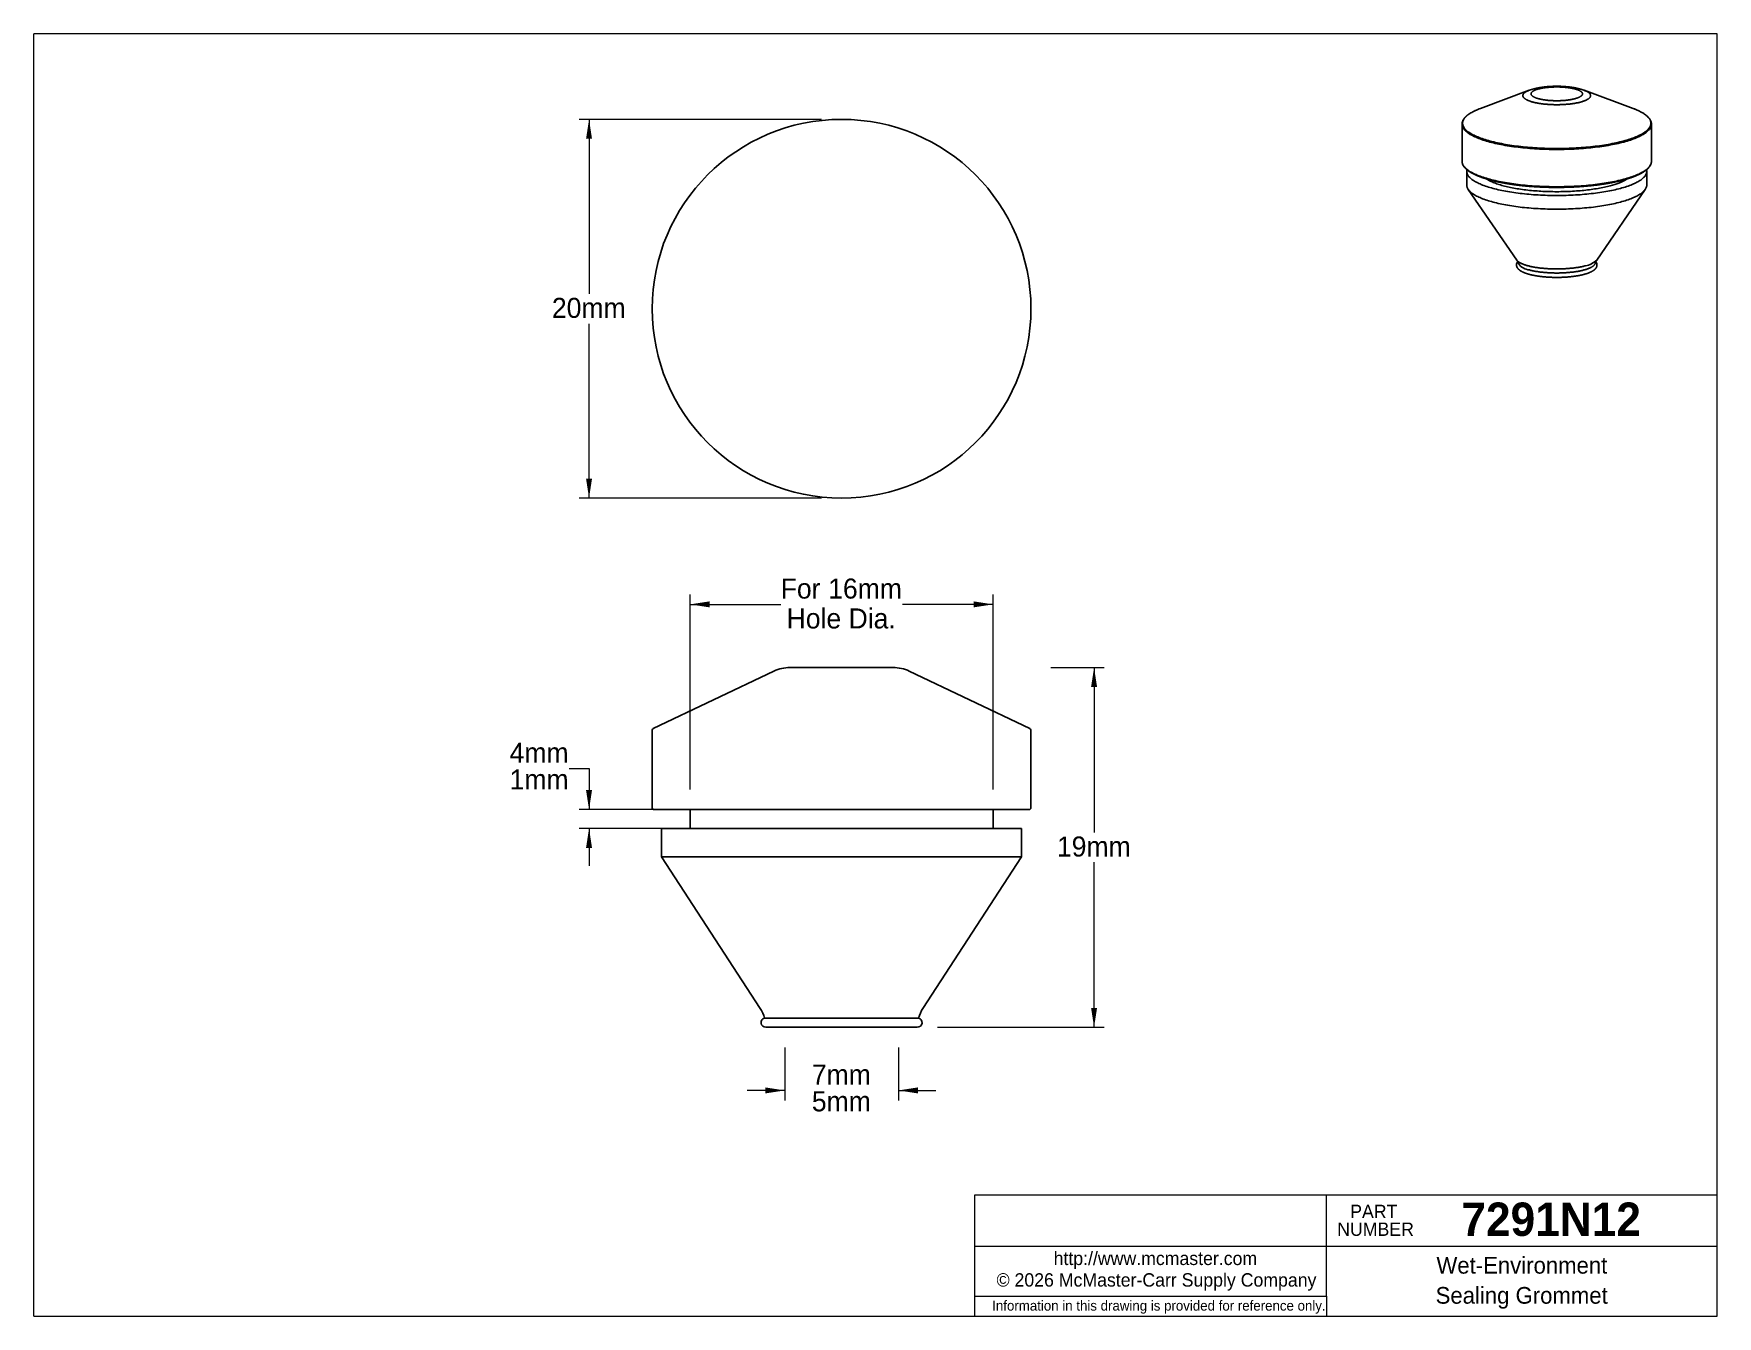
# Model space of a CAD drawing. Header units: millimetres. Extents: x 2.1 to 91, y 2.1 to 69.8.
import ezdxf

# ---------------------------------------------------------------- set-up
doc = ezdxf.new("R2010")
doc.units = ezdxf.units.MM
doc.header["$LTSCALE"] = 0.333333
doc.linetypes.add('SLD-Solid', pattern=[0])
doc.styles.add('SLDTEXTSTYLE0', font='ARIAL.TTF', dxfattribs={"width": 0.948})
doc.styles.add('SLDTEXTSTYLE1', font='ARIALBD.TTF', dxfattribs={"width": 0.948})
doc.dimstyles.new('SLDDIMSTYLE0', dxfattribs={"dimtxt": 1.027327, "dimasz": 1.027327, "dimexe": 0, "dimexo": 0.0625, "dimgap": 0.256832, "dimtad": 0, "dimtih": 1, "dimtoh": 1, "dimdec": 0, "dimrnd": 1e-09, "dimzin": 12, "dimdsep": 46, "dimtxsty": 'SLDTEXTSTYLE0', "dimsah": 1, "dimcen": 0.09, "dimadec": 0, "dimazin": 3, "dimlim": 1, "dimtp": 1, "dimtm": 1, "dimtfac": 1, "dimtdec": 0, "dimtmove": 0, "dimatfit": 0, "dimfxl": 0, "dimfrac": 2, "dimtolj": 1, "dimtzin": 12, "dimarcsym": 0})
doc.dimstyles.new('SLDDIMSTYLE1', dxfattribs={"dimtxt": 1.027327, "dimasz": 1.027327, "dimexe": 0, "dimexo": 0.0625, "dimgap": 0.256832, "dimtad": 0, "dimtih": 1, "dimtoh": 1, "dimdec": 0, "dimrnd": 1e-09, "dimzin": 12, "dimdsep": 46, "dimtxsty": 'SLDTEXTSTYLE0', "dimsah": 1, "dimcen": 0.09, "dimadec": 0, "dimazin": 3, "dimlim": 1, "dimtp": 3, "dimtfac": 1, "dimtdec": 0, "dimtmove": 0, "dimatfit": 0, "dimfxl": 0, "dimfrac": 2, "dimtolj": 1, "dimtzin": 12, "dimarcsym": 0})
doc.dimstyles.new('SLDDIMSTYLE2', dxfattribs={"dimtxt": 1.027327, "dimasz": 1.027327, "dimexe": 0, "dimexo": 0.0625, "dimgap": 0.256832, "dimtad": 0, "dimtih": 1, "dimtoh": 1, "dimdec": 4, "dimrnd": 1e-09, "dimzin": 12, "dimdsep": 46, "dimtxsty": 'SLDTEXTSTYLE0', "dimsah": 1, "dimcen": 0.09, "dimadec": 0, "dimazin": 3, "dimtfac": 1, "dimtdec": 4, "dimtofl": 0, "dimtmove": 0, "dimatfit": 3, "dimfxl": 0, "dimfrac": 2, "dimtolj": 1, "dimtzin": 12, "dimarcsym": 0})

msp = doc.modelspace()

# ---------------------------------------------------------------- texts
at = {"color": 7, "linetype": 'Continuous', "lineweight": 0, "attachment_point": 2}
for s, insert, char_height, style in [('7291N12', (82.24234, 8.12612), 1.763889, 'SLDTEXTSTYLE1'), ('Wet-Environment', (80.69679, 5.25263), 0.8819444, 'SLDTEXTSTYLE0'), ('© 2026 McMaster-Carr Supply Company', (61.40392, 4.39214), 0.7055556, 'SLDTEXTSTYLE0'), ('Sealing Grommet', (80.68669, 3.66513), 0.8819444, 'SLDTEXTSTYLE0')]:
    msp.add_mtext(s, dxfattribs=dict(at, insert=insert, char_height=char_height, style=style))

# ---------------------------------------------------------------- blocks, each defined once
blk = doc.blocks.new('SW_NOTE_0')
at = {"color": 0, "linetype": 'SLD-Solid', "lineweight": 18, "insert": (2.106, 0.91), "char_height": 0.7056, "attachment_point": 2, "style": 'SLDTEXTSTYLE0'}
blk.add_mtext('NUMBER', dxfattribs=at)
blk = doc.blocks.new('SW_NOTE_0_1')
at = {"color": 0, "linetype": 'SLD-Solid', "lineweight": 18, "insert": (1.279, 0.91), "char_height": 0.7056, "attachment_point": 2, "style": 'SLDTEXTSTYLE0'}
blk.add_mtext('PART', dxfattribs=at)
blk = doc.blocks.new('Part Number Tag')
at = {"color": 7, "linetype": 'SLD-Solid', "lineweight": 18}
for name, p in [('SW_NOTE_0_1', (-1.267, 0.033)), ('SW_NOTE_0', (-2.001, -0.906))]:
    blk.add_blockref(name, p, dxfattribs=at)
blk = doc.blocks.new('SW_NOTE_0_2')
at = {"color": 0, "linetype": 'SLD-Solid', "lineweight": 18, "insert": (9.112, 0.682), "char_height": 0.52917, "attachment_point": 2, "style": 'SLDTEXTSTYLE0'}
blk.add_mtext('Information in this drawing is provided for reference only.', dxfattribs=at)
blk = doc.blocks.new('Shortened Dimensions Statement')
at = {"color": 7, "linetype": 'SLD-Solid', "lineweight": 18}
blk.add_blockref('SW_NOTE_0_2', (-8.672, -0.404), dxfattribs=at)
blk = doc.blocks.new('SW_NOTE_0_3')
at = {"color": 0, "linetype": 'SLD-Solid', "lineweight": 18, "insert": (5.633, 0.91), "char_height": 0.70556, "attachment_point": 2, "style": 'SLDTEXTSTYLE0'}
blk.add_mtext('http://www.mcmaster.com', dxfattribs=at)
blk = doc.blocks.new('Internet')
at = {"color": 7, "linetype": 'SLD-Solid', "lineweight": 18}
blk.add_blockref('SW_NOTE_0_3', (-5.274, -0.052), dxfattribs=at)
blk = doc.blocks.new('_D')
at = {"color": 7, "linetype": 'SLD-Solid', "lineweight": 0}
for p, q in [((41.774, 16.321), (41.774, 13.517)), ((47.774, 16.321), (47.774, 13.517)), ((41.774, 14.046), (39.799, 14.046)), ((47.774, 14.046), (49.75, 14.046))]:
    blk.add_line(p, q, dxfattribs=at)
at = {"color": 7, "linetype": 'SLD-Solid', "lineweight": 18}
for points in [[(41.774, 14.046), (40.747, 14.204), (40.747, 13.888)], [(47.774, 14.046), (48.802, 13.888), (48.802, 14.204)]]:
    blk.add_solid(points, dxfattribs=at)
at = {"color": 7, "linetype": 'SLD-Solid', "lineweight": 18, "char_height": 1.0583, "attachment_point": 1, "style": 'SLDTEXTSTYLE0'}
for s, insert in [('7mm', (43.206, 15.41)), ('5mm', (43.206, 13.999))]:
    blk.add_mtext(s, dxfattribs=dict(at, insert=insert))
blk = doc.blocks.new('_D_1')
at = {"color": 7, "linetype": 'SLD-Solid', "lineweight": 0}
for p, q in [((30.383, 31.043), (31.441, 31.043)), ((31.441, 31.043), (31.441, 28.879)), ((35.003, 28.879), (30.912, 28.879)), ((35.716, 27.879), (30.912, 27.879)), ((31.441, 27.879), (31.441, 25.904))]:
    blk.add_line(p, q, dxfattribs=at)
at = {"color": 7, "linetype": 'SLD-Solid', "lineweight": 18}
for points in [[(31.441, 28.879), (31.599, 29.907), (31.283, 29.907)], [(31.441, 27.879), (31.283, 26.852), (31.599, 26.852)]]:
    blk.add_solid(points, dxfattribs=at)
at = {"color": 7, "linetype": 'SLD-Solid', "lineweight": 18, "char_height": 1.0583, "attachment_point": 1, "style": 'SLDTEXTSTYLE0'}
for s, insert in [('4mm', (27.247, 32.407)), ('1mm', (27.247, 30.996))]:
    blk.add_mtext(s, dxfattribs=dict(at, insert=insert))
blk = doc.blocks.new('_D_2')
at = {"color": 7, "linetype": 'SLD-Solid', "lineweight": 0}
for p, q in [((36.774, 29.938), (36.774, 40.242)), ((52.774, 29.938), (52.774, 40.242)), ((36.774, 39.713), (41.56, 39.713)), ((52.774, 39.713), (47.989, 39.713))]:
    blk.add_line(p, q, dxfattribs=at)
at = {"color": 7, "linetype": 'SLD-Solid', "lineweight": 18}
for points in [[(36.774, 39.713), (37.802, 39.555), (37.802, 39.871)], [(52.774, 39.713), (51.747, 39.871), (51.747, 39.555)]]:
    blk.add_solid(points, dxfattribs=at)
at = {"color": 7, "linetype": 'SLD-Solid', "lineweight": 18, "char_height": 1.0583, "attachment_point": 1, "style": 'SLDTEXTSTYLE0'}
for s, insert in [('For ', (41.56, 41.077)), ('16mm', (44.069, 41.077)), ('Hole Dia.', (41.874, 39.499))]:
    blk.add_mtext(s, dxfattribs=dict(at, insert=insert))
blk = doc.blocks.new('_D_3')
at = {"color": 7, "linetype": 'SLD-Solid', "lineweight": 0}
for p, q in [((55.833, 36.379), (58.637, 36.379)), ((58.108, 36.379), (58.108, 27.668)), ((58.108, 17.379), (58.108, 26.091)), ((49.833, 17.379), (58.637, 17.379))]:
    blk.add_line(p, q, dxfattribs=at)
at = {"color": 7, "linetype": 'SLD-Solid', "lineweight": 18}
for points in [[(58.108, 36.379), (57.95, 35.352), (58.266, 35.352)], [(58.108, 17.379), (58.266, 18.407), (57.95, 18.407)]]:
    blk.add_solid(points, dxfattribs=at)
at = {"color": 7, "linetype": 'SLD-Solid', "lineweight": 18, "insert": (56.148, 27.455), "char_height": 1.0583, "attachment_point": 1, "style": 'SLDTEXTSTYLE0'}
blk.add_mtext('19mm', dxfattribs=at)
blk = doc.blocks.new('_D_4')
at = {"color": 7, "linetype": 'SLD-Solid', "lineweight": 0}
for p, q in [((43.716, 65.324), (30.912, 65.324)), ((31.441, 65.324), (31.441, 56.113)), ((31.441, 45.324), (31.441, 54.536)), ((43.716, 45.324), (30.912, 45.324))]:
    blk.add_line(p, q, dxfattribs=at)
at = {"color": 7, "linetype": 'SLD-Solid', "lineweight": 18}
for points in [[(31.441, 65.324), (31.283, 64.297), (31.599, 64.297)], [(31.441, 45.324), (31.599, 46.352), (31.283, 46.352)]]:
    blk.add_solid(points, dxfattribs=at)
at = {"color": 7, "linetype": 'SLD-Solid', "lineweight": 18, "insert": (29.481, 55.9), "char_height": 1.0583, "attachment_point": 1, "style": 'SLDTEXTSTYLE0'}
blk.add_mtext('20mm', dxfattribs=at)

# ---------------------------------------------------------------- dimensions: what is measured, and where the dimension line sits
at = {"color": 7, "linetype": 'SLD-Solid', "lineweight": 18}
for base, p1, p2, dimstyle, picture, middle in [((31.44102, 45.32439), (44.77435, 65.32439), (44.77435, 45.32439), 'SLDDIMSTYLE2', '_D_4', (31.44102, 55.32439)), ((58.10768, 36.37946), (48.77435, 17.37946), (54.77435, 36.37946), 'SLDDIMSTYLE2', '_D_3', (58.10768, 26.87946)), ((31.44102, 27.87946), (36.77435, 28.87946), (36.77435, 27.87946), 'SLDDIMSTYLE1', '_D_1', (31.44102, 31.04292))]:
    dim = msp.add_linear_dim(base=base, p1=p1, p2=p2, angle=90, dimstyle=dimstyle, dxfattribs=at)
    dim.commit()
    dim.dimension.update_dxf_attribs({"geometry": picture, "text_midpoint": middle, "dimtype": 160})
dim = msp.add_linear_dim(base=(36.77435, 39.71279), p1=(52.77435, 28.87946), p2=(36.77435, 28.87946), text='For <>\\PHole Dia.', dimstyle='SLDDIMSTYLE2', dxfattribs=at)
dim.commit()
dim.dimension.update_dxf_attribs({"geometry": '_D_2', "text_midpoint": (44.77435, 39.71279), "dimtype": 160})
dim = msp.add_linear_dim(base=(47.77435, 14.04612), p1=(41.77435, 17.37946), p2=(47.77435, 17.37946), dimstyle='SLDDIMSTYLE0', dxfattribs=at)
dim.commit()
dim.dimension.update_dxf_attribs({"geometry": '_D', "text_midpoint": (44.77435, 14.04612), "dimtype": 160})

# ---------------------------------------------------------------- linework, layer by layer
at = {"color": 7, "linetype": 'SLD-Solid', "lineweight": 18}
for p, q in [((2.11667, 2.11667), (2.11667, 69.85)), ((91.01667, 69.85), (2.11667, 69.85)), ((91.01667, 2.11667), (91.01667, 69.85)), ((91.01667, 8.51113), (51.79376, 8.51113)), ((51.79376, 8.51113), (51.79376, 2.11667)), ((70.37917, 5.82083), (70.37917, 8.51113)), ((51.79376, 5.82083), (91.01667, 5.82083)), ((70.37917, 3.175), (70.37917, 5.82083)), ((51.79376, 3.175), (70.37917, 3.175)), ((70.37917, 3.175), (70.37917, 2.11667)), ((2.11667, 2.11667), (91.01667, 2.11667))]:
    msp.add_line(p, q, dxfattribs=at)
at = {"color": 7, "linetype": 'SLD-Solid', "lineweight": 25}
for p, q in [((81.0863, 66.85858), (78.50359, 65.89788)), ((83.98844, 66.85881), (83.98903, 66.85858)), ((86.57174, 65.89788), (83.98903, 66.85858)), ((86.6248, 65.87775), (86.57174, 65.89788)), ((77.53767, 65.07597), (77.53767, 63.10725)), ((87.53767, 63.10725), (87.53767, 65.07597)), ((77.53767, 63.10725), (77.53772, 63.10118)), ((77.78767, 62.57735), (77.78767, 61.85477)), ((87.28767, 61.85477), (87.28767, 62.57735)), ((87.53762, 63.10125), (87.53767, 63.10725)), ((77.86601, 61.6246), (80.4248, 57.8969)), ((84.65054, 57.8969), (87.20933, 61.6246)), ((41.1971, 36.18545), (34.83138, 33.15659)), ((42.0564, 36.37946), (47.4923, 36.37946)), ((54.71731, 33.15659), (48.3516, 36.18545)), ((34.77435, 33.06629), (34.77435, 28.97946)), ((54.77435, 28.97946), (54.77435, 33.06629)), ((54.67435, 28.87946), (34.87435, 28.87946)), ((36.77435, 28.87946), (36.77435, 27.87946)), ((52.77435, 27.87946), (52.77435, 28.87946)), ((35.27435, 27.87946), (35.27435, 26.37946)), ((54.27435, 27.87946), (35.27435, 27.87946)), ((54.27435, 26.37946), (54.27435, 27.87946)), ((35.27435, 26.37946), (40.47775, 18.37946)), ((54.27435, 26.37946), (35.27435, 26.37946)), ((49.07095, 18.37946), (54.27435, 26.37946)), ((44.77435, 17.87034), (40.70744, 17.87034)), ((48.84126, 17.87034), (44.77435, 17.87034)), ((40.77435, 17.37946), (48.77435, 17.37946))]:
    msp.add_line(p, q, dxfattribs=at)
at = {"color": 7, "linetype": 'SLD-Solid', "lineweight": 25, "flags": 128}
for points in [[(83.98903, 66.85858), (84.01172, 66.84995), (84.03773, 66.83952), (84.06272, 66.82891), (84.08666, 66.81813), (84.10954, 66.80718), (84.13134, 66.79608), (84.15205, 66.78483), (84.17166, 66.77343), (84.19014, 66.76191), (84.20749, 66.75026), (84.2237, 66.73849), (84.23875, 66.72661), (84.25263, 66.71463), (84.26534, 66.70255), (84.27687, 66.69039), (84.2872, 66.67816), (84.29634, 66.66586), (84.30427, 66.65349), (84.31099, 66.64108), (84.31649, 66.62862), (84.32078, 66.61613), (84.32384, 66.60361), (84.32568, 66.59107), (84.32629, 66.57853), (84.32568, 66.56599), (84.32384, 66.55345), (84.32078, 66.54093), (84.31649, 66.52844), (84.31099, 66.51598), (84.30427, 66.50357), (84.29634, 66.4912), (84.2872, 66.4789), (84.27687, 66.46666), (84.26534, 66.45451), (84.25263, 66.44243), (84.23875, 66.43045), (84.2237, 66.41857), (84.20749, 66.4068), (84.19014, 66.39515), (84.17166, 66.38362), (84.15205, 66.37223), (84.13134, 66.36098), (84.10954, 66.34988), (84.08666, 66.33893), (84.06272, 66.32815), (84.03773, 66.31754), (84.01172, 66.30711), (83.98469, 66.29687), (83.95668, 66.28682), (83.92769, 66.27696), (83.89775, 66.26732), (83.86687, 66.25789), (83.83509, 66.24868), (83.80241, 66.23969), (83.76887, 66.23094), (83.73449, 66.22242), (83.69928, 66.21415), (83.66328, 66.20613), (83.62651, 66.19836), (83.58899, 66.19085), (83.55075, 66.18361), (83.51182, 66.17664), (83.47222, 66.16995), (83.43198, 66.16354), (83.39112, 66.15741), (83.34968, 66.15157), (83.30769, 66.14602), (83.26516, 66.14077), (83.22214, 66.13581), (83.17865, 66.13116), (83.13472, 66.12682), (83.09038, 66.12279), (83.04566, 66.11907), (83.0006, 66.11567), (82.95521, 66.11258), (82.90954, 66.10981), (82.86362, 66.10736), (82.81747, 66.10524), (82.77113, 66.10344), (82.72463, 66.10196), (82.678, 66.10081), (82.63127, 66.09999), (82.58449, 66.0995), (82.53767, 66.09934), (82.49084, 66.0995), (82.44406, 66.09999), (82.39733, 66.10081), (82.3507, 66.10196), (82.3042, 66.10344), (82.25786, 66.10524), (82.21171, 66.10736), (82.16579, 66.10981), (82.12012, 66.11258), (82.07474, 66.11567), (82.02967, 66.11907), (81.98495, 66.12279), (81.94061, 66.12682), (81.89668, 66.13116), (81.85319, 66.13581), (81.81017, 66.14077), (81.76764, 66.14602), (81.72565, 66.15157), (81.68421, 66.15741), (81.64335, 66.16354), (81.60311, 66.16995), (81.56351, 66.17664), (81.52458, 66.18361), (81.48634, 66.19085), (81.44882, 66.19836), (81.41205, 66.20613), (81.37605, 66.21415), (81.34084, 66.22242), (81.30646, 66.23094), (81.27292, 66.23969), (81.24024, 66.24868), (81.20846, 66.25789), (81.17758, 66.26732), (81.14764, 66.27696), (81.11865, 66.28682), (81.09064, 66.29687), (81.06361, 66.30711), (81.0376, 66.31754), (81.01261, 66.32815), (80.98867, 66.33893), (80.96579, 66.34988), (80.94399, 66.36098), (80.92328, 66.37223), (80.90368, 66.38362), (80.88519, 66.39515), (80.86784, 66.4068), (80.85163, 66.41857), (80.83658, 66.43045), (80.8227, 66.44243), (80.80999, 66.45451), (80.79846, 66.46666), (80.78813, 66.4789), (80.77899, 66.4912), (80.77106, 66.50357), (80.76434, 66.51598), (80.75884, 66.52844), (80.75455, 66.54093), (80.75149, 66.55345), (80.74965, 66.56599), (80.74904, 66.57853), (80.74965, 66.59107), (80.75149, 66.60361), (80.75455, 66.61613), (80.75884, 66.62862), (80.76434, 66.64108), (80.77106, 66.65349), (80.77899, 66.66586), (80.78813, 66.67816), (80.79846, 66.69039), (80.80999, 66.70255), (80.8227, 66.71463), (80.83658, 66.72661), (80.85163, 66.73849), (80.86784, 66.75026), (80.88519, 66.76191), (80.90368, 66.77343), (80.92328, 66.78483), (80.94399, 66.79608), (80.96579, 66.80718), (80.98867, 66.81813), (81.01261, 66.82891), (81.0376, 66.83952), (81.06361, 66.84995), (81.0863, 66.85858)], [(83.4986, 66.41454), (83.52343, 66.42137), (83.54758, 66.42837), (83.57104, 66.43553), (83.59379, 66.44286), (83.61581, 66.45035), (83.6371, 66.45799), (83.65763, 66.46577), (83.6774, 66.47369), (83.69638, 66.48176), (83.71457, 66.48995), (83.73195, 66.49826), (83.74852, 66.5067), (83.76425, 66.51525), (83.77915, 66.5239), (83.79319, 66.53266), (83.80638, 66.54151), (83.81869, 66.55045), (83.83013, 66.55948), (83.84068, 66.56858), (83.85033, 66.57776), (83.85909, 66.58699), (83.86694, 66.59629), (83.87388, 66.60564), (83.87991, 66.61503), (83.88501, 66.62447), (83.88919, 66.63393), (83.89245, 66.64342), (83.89478, 66.65293), (83.89617, 66.66246), (83.89664, 66.67199), (83.89617, 66.68152), (83.89478, 66.69104), (83.89245, 66.70055), (83.88919, 66.71005), (83.88501, 66.71951), (83.87991, 66.72894), (83.87388, 66.73834), (83.86694, 66.74769), (83.85909, 66.75698), (83.85033, 66.76622), (83.84068, 66.77539), (83.83013, 66.7845), (83.81869, 66.79352), (83.80638, 66.80246), (83.79319, 66.81132), (83.77915, 66.82007), (83.76425, 66.82873), (83.74852, 66.83728), (83.73195, 66.84571), (83.71457, 66.85403), (83.69638, 66.86222), (83.6774, 66.87028), (83.65763, 66.87821), (83.6371, 66.88599), (83.61581, 66.89363), (83.59379, 66.90111), (83.57104, 66.90844), (83.54758, 66.91561), (83.52343, 66.92261), (83.4986, 66.92943), (83.47312, 66.93609), (83.447, 66.94256), (83.42025, 66.94884), (83.3929, 66.95493), (83.36496, 66.96084), (83.33645, 66.96654), (83.3074, 66.97204), (83.27782, 66.97734), (83.24773, 66.98242), (83.21715, 66.98729), (83.18611, 66.99195), (83.15463, 66.99639), (83.12272, 67.00061), (83.09041, 67.0046), (83.05772, 67.00836), (83.02468, 67.01189), (82.9913, 67.01519), (82.95761, 67.01825), (82.92363, 67.02108), (82.88939, 67.02367), (82.85491, 67.02601), (82.82021, 67.02812), (82.78532, 67.02998), (82.75026, 67.03159), (82.71505, 67.03296), (82.67972, 67.03408), (82.64429, 67.03495), (82.60879, 67.03557), (82.57324, 67.03595), (82.53767, 67.03607), (82.50209, 67.03595), (82.46654, 67.03557), (82.43104, 67.03495), (82.39561, 67.03408), (82.36028, 67.03296), (82.32508, 67.03159), (82.29001, 67.02998), (82.25512, 67.02812), (82.22042, 67.02601), (82.18594, 67.02367), (82.1517, 67.02108), (82.11772, 67.01825), (82.08403, 67.01519), (82.05065, 67.01189), (82.01761, 67.00836), (81.98492, 67.0046), (81.95261, 67.00061), (81.9207, 66.99639), (81.88922, 66.99195), (81.85818, 66.98729), (81.8276, 66.98242), (81.79752, 66.97734), (81.76793, 66.97204), (81.73888, 66.96654), (81.71037, 66.96084), (81.68244, 66.95493), (81.65508, 66.94884), (81.62833, 66.94256), (81.60221, 66.93609), (81.57673, 66.92943), (81.5519, 66.92261), (81.52775, 66.91561), (81.50429, 66.90844), (81.48154, 66.90111), (81.45952, 66.89363), (81.43823, 66.88599), (81.4177, 66.87821), (81.39793, 66.87028), (81.37895, 66.86222), (81.36076, 66.85403), (81.34338, 66.84571), (81.32681, 66.83728), (81.31108, 66.82873), (81.29618, 66.82007), (81.28214, 66.81132), (81.26895, 66.80246), (81.25664, 66.79352), (81.2452, 66.7845), (81.23465, 66.77539), (81.225, 66.76622), (81.21624, 66.75698), (81.20839, 66.74769), (81.20145, 66.73834), (81.19542, 66.72894), (81.19032, 66.71951), (81.18614, 66.71005), (81.18288, 66.70055), (81.18055, 66.69104), (81.17916, 66.68152), (81.17869, 66.67199), (81.17916, 66.66246), (81.18055, 66.65293), (81.18288, 66.64342), (81.18614, 66.63393), (81.19032, 66.62447), (81.19542, 66.61503), (81.20145, 66.60564), (81.20839, 66.59629), (81.21624, 66.58699), (81.225, 66.57776), (81.23465, 66.56858), (81.2452, 66.55948), (81.25664, 66.55045), (81.26895, 66.54151), (81.28214, 66.53266), (81.29618, 66.5239), (81.31108, 66.51525), (81.32681, 66.5067), (81.34338, 66.49826), (81.36076, 66.48995), (81.37895, 66.48176), (81.39793, 66.47369), (81.4177, 66.46577), (81.43823, 66.45799), (81.45952, 66.45035), (81.48154, 66.44286), (81.50429, 66.43553), (81.52775, 66.42837), (81.5519, 66.42137), (81.57673, 66.41454), (81.60221, 66.40789), (81.62833, 66.40142), (81.65508, 66.39514), (81.68244, 66.38904), (81.71037, 66.38314), (81.73888, 66.37744), (81.76793, 66.37194), (81.79752, 66.36664), (81.8276, 66.36156), (81.85818, 66.35668), (81.88922, 66.35203), (81.9207, 66.34759), (81.95261, 66.34337), (81.98492, 66.33938), (82.01761, 66.33562), (82.05065, 66.33209), (82.08403, 66.32879), (82.11772, 66.32572), (82.1517, 66.3229), (82.18594, 66.32031), (82.22042, 66.31796), (82.25512, 66.31586), (82.29001, 66.314), (82.32508, 66.31239), (82.36028, 66.31102), (82.39561, 66.3099), (82.43104, 66.30903), (82.46654, 66.3084), (82.50209, 66.30803), (82.53767, 66.3079), (82.57324, 66.30803), (82.60879, 66.3084), (82.64429, 66.30903), (82.67972, 66.3099), (82.71505, 66.31102), (82.75026, 66.31239), (82.78532, 66.314), (82.82021, 66.31586), (82.85491, 66.31796), (82.88939, 66.32031), (82.92363, 66.3229), (82.95761, 66.32572), (82.9913, 66.32879), (83.02468, 66.33209), (83.05772, 66.33562), (83.09041, 66.33938), (83.12272, 66.34337), (83.15463, 66.34759), (83.18611, 66.35203), (83.21715, 66.35668), (83.24773, 66.36156), (83.27782, 66.36664), (83.3074, 66.37194), (83.33645, 66.37744), (83.36496, 66.38314), (83.3929, 66.38904), (83.42025, 66.39514), (83.447, 66.40142), (83.47312, 66.40789), (83.4986, 66.41454)], [(78.43791, 65.87285), (78.36823, 65.84488), (78.29878, 65.81539), (78.23224, 65.78542), (78.16864, 65.755), (78.10804, 65.72414), (78.05048, 65.69287), (77.99599, 65.6612), (77.94461, 65.62917), (77.89639, 65.59678), (77.85134, 65.56407), (77.8095, 65.53105), (77.77091, 65.49775), (77.73558, 65.46419), (77.70355, 65.43039), (77.67482, 65.39639), (77.64943, 65.36219), (77.62739, 65.32782), (77.60871, 65.29332), (77.59342, 65.25869), (77.58151, 65.22397), (77.573, 65.18917), (77.56789, 65.15433), (77.56618, 65.11947), (77.56789, 65.0846), (77.573, 65.04976), (77.58151, 65.01496), (77.59342, 64.98024), (77.60871, 64.94562), (77.62739, 64.91111), (77.64943, 64.87674), (77.67482, 64.84254), (77.70355, 64.80854), (77.73558, 64.77474), (77.77091, 64.74118), (77.8095, 64.70788), (77.85134, 64.67486), (77.89639, 64.64215), (77.94461, 64.60976), (77.99599, 64.57773), (78.05048, 64.54606), (78.10804, 64.51479), (78.16864, 64.48393), (78.23224, 64.45351), (78.29878, 64.42354), (78.36823, 64.39405), (78.44054, 64.36506), (78.51565, 64.33659), (78.59352, 64.30865), (78.6741, 64.28126), (78.75732, 64.25446), (78.84313, 64.22824), (78.93148, 64.20264), (79.0223, 64.17766), (79.11552, 64.15333), (79.21109, 64.12966), (79.30895, 64.10667), (79.40901, 64.08437), (79.51122, 64.06279), (79.6155, 64.04192), (79.72179, 64.0218), (79.83, 64.00243), (79.94007, 63.98382), (80.05192, 63.96599), (80.16548, 63.94896), (80.28066, 63.93272), (80.39739, 63.9173), (80.51558, 63.9027), (80.63516, 63.88894), (80.75605, 63.87602), (80.87815, 63.86395), (81.00139, 63.85274), (81.12569, 63.8424), (81.25095, 63.83293), (81.3771, 63.82435), (81.50404, 63.81666), (81.63168, 63.80985), (81.75995, 63.80395), (81.88876, 63.79894), (82.018, 63.79485), (82.14761, 63.79166), (82.27748, 63.78938), (82.40753, 63.78801), (82.53767, 63.78755), (82.6678, 63.78801), (82.79785, 63.78938), (82.92772, 63.79166), (83.05733, 63.79485), (83.18657, 63.79894), (83.31538, 63.80395), (83.44365, 63.80985), (83.57129, 63.81666), (83.69823, 63.82435), (83.82438, 63.83293), (83.94964, 63.8424), (84.07394, 63.85274), (84.19718, 63.86395), (84.31929, 63.87602), (84.44017, 63.88894), (84.55975, 63.9027), (84.67794, 63.9173), (84.79467, 63.93272), (84.90985, 63.94896), (85.02341, 63.96599), (85.13526, 63.98382), (85.24533, 64.00243), (85.35354, 64.0218), (85.45983, 64.04192), (85.56411, 64.06279), (85.66632, 64.08437), (85.76638, 64.10667), (85.86424, 64.12966), (85.95981, 64.15333), (86.05303, 64.17766), (86.14385, 64.20264), (86.2322, 64.22824), (86.31801, 64.25446), (86.40123, 64.28126), (86.48181, 64.30865), (86.55968, 64.33659), (86.63479, 64.36506), (86.7071, 64.39405), (86.77655, 64.42354), (86.8431, 64.45351), (86.90669, 64.48393), (86.96729, 64.51479), (87.02485, 64.54606), (87.07934, 64.57773), (87.13072, 64.60976), (87.17894, 64.64215), (87.22399, 64.67486), (87.26583, 64.70788), (87.30442, 64.74118), (87.33975, 64.77474), (87.37179, 64.80854), (87.40051, 64.84254), (87.4259, 64.87674), (87.44794, 64.91111), (87.46662, 64.94562), (87.48191, 64.98024), (87.49382, 65.01496), (87.50233, 65.04976), (87.50744, 65.0846), (87.50915, 65.11947), (87.50744, 65.15433), (87.50233, 65.18917), (87.49382, 65.22397), (87.48191, 65.25869), (87.46662, 65.29332), (87.44794, 65.32782), (87.4259, 65.36219), (87.40051, 65.39639), (87.37179, 65.43039), (87.33975, 65.46419), (87.30442, 65.49775), (87.26583, 65.53105), (87.22399, 65.56407), (87.17894, 65.59678), (87.13072, 65.62917), (87.07934, 65.6612), (87.02485, 65.69287), (86.96729, 65.72414), (86.90669, 65.755), (86.8431, 65.78542), (86.77655, 65.81539), (86.7071, 65.84488), (86.63479, 65.87387), (86.6248, 65.87775)], [(78.50359, 65.89788), (78.44054, 65.87387), (78.43791, 65.87285)], [(77.53772, 65.06994), (77.53767, 65.07597), (77.53771, 65.08171)], [(87.53762, 65.07006), (87.53595, 65.0409), (87.53081, 65.00586), (87.52225, 64.97087), (87.51027, 64.93594), (87.49489, 64.90112), (87.47611, 64.86641), (87.45394, 64.83185), (87.4284, 64.79746), (87.39951, 64.76325), (87.36729, 64.72926), (87.33176, 64.69551), (87.29295, 64.66202), (87.25087, 64.62881), (87.20557, 64.59591), (87.15706, 64.56334), (87.10539, 64.53112), (87.05059, 64.49927), (86.9927, 64.46782), (86.93175, 64.43679), (86.86779, 64.40619), (86.80087, 64.37605), (86.73102, 64.34639), (86.6583, 64.31723), (86.58275, 64.2886), (86.50443, 64.2605), (86.4234, 64.23296), (86.3397, 64.20599), (86.25339, 64.17963), (86.16454, 64.15388), (86.0732, 64.12876), (85.97944, 64.10429), (85.88332, 64.08048), (85.78491, 64.05736), (85.68427, 64.03494), (85.58147, 64.01323), (85.47659, 63.99224), (85.3697, 63.972), (85.26086, 63.95252), (85.15016, 63.93381), (85.03767, 63.91588), (84.92346, 63.89874), (84.80762, 63.88241), (84.69022, 63.8669), (84.57135, 63.85222), (84.45108, 63.83838), (84.32951, 63.82538), (84.2067, 63.81325), (84.08275, 63.80197), (83.95774, 63.79157), (83.83176, 63.78206), (83.70489, 63.77342), (83.57722, 63.76568), (83.44884, 63.75884), (83.31984, 63.7529), (83.1903, 63.74787), (83.06031, 63.74375), (82.92996, 63.74054), (82.79935, 63.73825), (82.66855, 63.73687), (82.53767, 63.73641), (82.40678, 63.73687), (82.27599, 63.73825), (82.14537, 63.74054), (82.01502, 63.74375), (81.88503, 63.74787), (81.75549, 63.7529), (81.62649, 63.75884), (81.49811, 63.76568), (81.37044, 63.77342), (81.24357, 63.78206), (81.11759, 63.79157), (80.99258, 63.80197), (80.86863, 63.81325), (80.74583, 63.82538), (80.62425, 63.83838), (80.50398, 63.85222), (80.38511, 63.8669), (80.26771, 63.88241), (80.15187, 63.89874), (80.03767, 63.91588), (79.92517, 63.93381), (79.81447, 63.95252), (79.70563, 63.972), (79.59874, 63.99224), (79.49386, 64.01323), (79.39106, 64.03494), (79.29043, 64.05736), (79.19201, 64.08048), (79.09589, 64.10429), (79.00213, 64.12876), (78.91079, 64.15388), (78.82194, 64.17963), (78.73564, 64.20599), (78.65194, 64.23296), (78.5709, 64.2605), (78.49258, 64.2886), (78.41703, 64.31723), (78.34431, 64.34639), (78.27446, 64.37605), (78.20754, 64.40619), (78.14358, 64.43679), (78.08263, 64.46782), (78.02474, 64.49927), (77.96994, 64.53112), (77.91827, 64.56334), (77.86976, 64.59591), (77.82446, 64.62881), (77.78238, 64.66202), (77.74357, 64.69551), (77.70804, 64.72926), (77.67582, 64.76325), (77.64693, 64.79746), (77.62139, 64.83185), (77.59922, 64.86641), (77.58044, 64.90112), (77.56506, 64.93594), (77.55308, 64.97087), (77.54452, 65.00586), (77.53938, 65.0409), (77.53772, 65.06994)], [(87.53762, 65.08147), (87.53767, 65.07597), (87.53762, 65.07006)], [(77.53772, 63.10118), (77.53938, 63.07218), (77.54452, 63.03714), (77.55308, 63.00215), (77.56506, 62.96723), (77.58044, 62.9324), (77.59922, 62.89769), (77.62139, 62.86313), (77.64693, 62.82874), (77.67582, 62.79453), (77.70804, 62.76054), (77.74357, 62.72679), (77.78238, 62.6933), (77.82446, 62.66009), (77.86976, 62.62719), (77.91827, 62.59462), (77.96994, 62.5624), (78.02474, 62.53055), (78.08263, 62.4991), (78.14358, 62.46807), (78.20754, 62.43747), (78.27446, 62.40733), (78.34431, 62.37767), (78.41703, 62.34851), (78.49258, 62.31988), (78.5709, 62.29178), (78.65194, 62.26424), (78.73564, 62.23728), (78.82194, 62.21091), (78.91079, 62.18516), (79.00213, 62.16004), (79.09589, 62.13557), (79.19201, 62.11176), (79.29043, 62.08864), (79.39106, 62.06622), (79.49386, 62.04451), (79.59874, 62.02352), (79.70563, 62.00328), (79.81447, 61.9838), (79.92517, 61.96509), (80.03767, 61.94716), (80.15187, 61.93002), (80.26771, 61.91369), (80.38511, 61.89818), (80.50398, 61.8835), (80.62425, 61.86966), (80.74583, 61.85666), (80.86863, 61.84453), (80.99258, 61.83325), (81.11759, 61.82285), (81.24357, 61.81334), (81.37044, 61.8047), (81.49811, 61.79696), (81.62649, 61.79012), (81.75549, 61.78418), (81.88503, 61.77915), (82.01502, 61.77503), (82.14537, 61.77182), (82.27599, 61.76953), (82.40678, 61.76815), (82.53767, 61.76769), (82.66855, 61.76815), (82.79935, 61.76953), (82.92996, 61.77182), (83.06031, 61.77503), (83.1903, 61.77915), (83.31984, 61.78418), (83.44884, 61.79012), (83.57722, 61.79696), (83.70489, 61.8047), (83.83176, 61.81334), (83.95774, 61.82285), (84.08275, 61.83325), (84.2067, 61.84453), (84.32951, 61.85666), (84.45108, 61.86966), (84.57135, 61.8835), (84.69022, 61.89818), (84.80762, 61.91369), (84.92346, 61.93002), (85.03767, 61.94716), (85.15016, 61.96509), (85.26086, 61.9838), (85.3697, 62.00328), (85.47659, 62.02352), (85.58147, 62.04451), (85.68427, 62.06622), (85.78491, 62.08864), (85.88332, 62.11176), (85.97944, 62.13557), (86.0732, 62.16004), (86.16454, 62.18516), (86.25339, 62.21091), (86.3397, 62.23728), (86.4234, 62.26424), (86.50443, 62.29178), (86.58275, 62.31988), (86.6583, 62.34851), (86.73102, 62.37767), (86.80087, 62.40733), (86.86779, 62.43747), (86.93175, 62.46807), (86.9927, 62.4991), (87.05059, 62.53055), (87.10539, 62.5624), (87.15706, 62.59462), (87.20557, 62.62719), (87.25087, 62.66009), (87.29295, 62.6933), (87.33176, 62.72679), (87.36729, 62.76054), (87.39951, 62.79453), (87.4284, 62.82874), (87.45394, 62.86313), (87.47611, 62.89769), (87.49489, 62.9324), (87.51027, 62.96723), (87.52225, 63.00215), (87.53081, 63.03714), (87.53595, 63.07218), (87.53762, 63.10125)], [(85.89642, 61.6775), (85.80735, 61.65426), (85.71604, 61.63164), (85.62254, 61.60968), (85.52694, 61.58837), (85.42928, 61.56775), (85.32965, 61.54782), (85.22809, 61.52859), (85.1247, 61.51008), (85.01953, 61.4923), (84.91267, 61.47527), (84.80417, 61.45899), (84.69412, 61.44348), (84.58259, 61.42874), (84.46966, 61.4148), (84.35541, 61.40164), (84.23991, 61.3893), (84.12325, 61.37777), (84.0055, 61.36706), (83.88674, 61.35718), (83.76706, 61.34814), (83.64653, 61.33994), (83.52525, 61.33258), (83.40328, 61.32608), (83.28073, 61.32044), (83.15766, 61.31566), (83.03418, 61.31175), (82.91035, 61.3087), (82.78626, 61.30652), (82.66201, 61.30521), (82.53767, 61.30478), (82.41332, 61.30521), (82.28907, 61.30652), (82.16498, 61.3087), (82.04116, 61.31175), (81.91767, 61.31566), (81.7946, 61.32044), (81.67205, 61.32608), (81.55008, 61.33258), (81.4288, 61.33994), (81.30827, 61.34814), (81.18859, 61.35718), (81.06983, 61.36706), (80.95208, 61.37777), (80.83542, 61.3893), (80.71992, 61.40164), (80.60567, 61.4148), (80.49274, 61.42874), (80.38121, 61.44348), (80.27116, 61.45899), (80.16267, 61.47527), (80.0558, 61.4923), (79.95063, 61.51008), (79.84724, 61.52859), (79.74569, 61.54782), (79.64605, 61.56775), (79.54839, 61.58837), (79.45279, 61.60968), (79.35929, 61.63164), (79.26798, 61.65426), (79.17891, 61.6775), (79.09214, 61.70137), (79.00773, 61.72583), (78.92574, 61.75088), (78.84622, 61.77649), (78.76924, 61.80266), (78.69483, 61.82935), (78.62307, 61.85656), (78.55398, 61.88426), (78.48762, 61.91243), (78.42404, 61.94106), (78.36328, 61.97013), (78.30538, 61.99961), (78.25039, 62.02949), (78.19832, 62.05975), (78.14924, 62.09036), (78.10316, 62.1213), (78.06012, 62.15256), (78.02015, 62.1841), (77.98327, 62.21592), (77.94952, 62.24799), (77.91891, 62.28028), (77.89146, 62.31277), (77.8672, 62.34544), (77.84615, 62.37828), (77.8283, 62.41125), (77.81369, 62.44433), (77.80231, 62.47751), (77.79418, 62.51075), (77.78929, 62.54404), (77.78767, 62.57735), (77.78929, 62.61067), (77.79418, 62.64395), (77.79748, 62.65913)], [(87.27781, 62.65929), (87.28116, 62.64395), (87.28604, 62.61067), (87.28767, 62.57735), (87.28604, 62.54404), (87.28116, 62.51075), (87.27302, 62.47751), (87.26164, 62.44433), (87.24703, 62.41125), (87.22918, 62.37828), (87.20813, 62.34544), (87.18387, 62.31277), (87.15642, 62.28028), (87.12581, 62.24799), (87.09206, 62.21592), (87.05518, 62.1841), (87.01521, 62.15256), (86.97217, 62.1213), (86.92609, 62.09036), (86.87701, 62.05975), (86.82495, 62.02949), (86.76995, 61.99961), (86.71205, 61.97013), (86.65129, 61.94106), (86.58771, 61.91243), (86.52135, 61.88426), (86.45226, 61.85656), (86.3805, 61.82935), (86.30609, 61.80266), (86.22911, 61.77649), (86.14959, 61.75088), (86.0676, 61.72583), (85.98319, 61.70137), (85.89642, 61.6775)], [(85.89642, 60.95492), (85.80735, 60.93168), (85.71604, 60.90906), (85.62254, 60.88709), (85.52694, 60.86579), (85.42928, 60.84517), (85.32965, 60.82523), (85.22809, 60.80601), (85.1247, 60.7875), (85.01953, 60.76972), (84.91267, 60.75269), (84.80417, 60.73641), (84.69412, 60.7209), (84.58259, 60.70616), (84.46966, 60.69221), (84.35541, 60.67906), (84.23991, 60.66672), (84.12325, 60.65519), (84.0055, 60.64448), (83.88674, 60.6346), (83.76706, 60.62555), (83.64653, 60.61735), (83.52525, 60.61), (83.40328, 60.6035), (83.28073, 60.59786), (83.15766, 60.59308), (83.03418, 60.58916), (82.91035, 60.58612), (82.78626, 60.58394), (82.66201, 60.58263), (82.53767, 60.58219), (82.41332, 60.58263), (82.28907, 60.58394), (82.16498, 60.58612), (82.04116, 60.58916), (81.91767, 60.59308), (81.7946, 60.59786), (81.67205, 60.6035), (81.55008, 60.61), (81.4288, 60.61735), (81.30827, 60.62555), (81.18859, 60.6346), (81.06983, 60.64448), (80.95208, 60.65519), (80.83542, 60.66672), (80.71992, 60.67906), (80.60567, 60.69221), (80.49274, 60.70616), (80.38121, 60.7209), (80.27116, 60.73641), (80.16267, 60.75269), (80.0558, 60.76972), (79.95063, 60.7875), (79.84724, 60.80601), (79.74569, 60.82523), (79.64605, 60.84517), (79.54839, 60.86579), (79.45279, 60.88709), (79.35929, 60.90906), (79.26798, 60.93168), (79.17891, 60.95492), (79.09214, 60.97879), (79.00773, 61.00325), (78.92574, 61.0283), (78.84622, 61.05391), (78.76924, 61.08007), (78.69483, 61.10677), (78.62307, 61.13397), (78.55398, 61.16167), (78.48762, 61.18985), (78.42404, 61.21848), (78.36328, 61.24755), (78.30538, 61.27703), (78.25039, 61.30691), (78.19832, 61.33717), (78.14924, 61.36778), (78.10316, 61.39872), (78.06012, 61.42998), (78.02015, 61.46152), (77.98327, 61.49334), (77.94952, 61.5254), (77.91891, 61.55769), (77.89146, 61.59019), (77.8672, 61.62286), (77.84615, 61.6557), (77.8283, 61.68867), (77.81369, 61.72175), (77.80231, 61.75492), (77.79418, 61.78817), (77.78929, 61.82146), (77.78767, 61.85477)], [(85.36609, 61.81959), (85.29108, 61.80001), (85.21419, 61.78097), (85.13546, 61.76247), (85.05495, 61.74453), (84.97271, 61.72716), (84.88881, 61.71037), (84.80329, 61.69418), (84.71622, 61.6786), (84.62766, 61.66363), (84.53767, 61.64928), (84.4463, 61.63557), (84.35363, 61.62251), (84.25971, 61.6101), (84.16461, 61.59836), (84.0684, 61.58728), (83.97114, 61.57689), (83.87289, 61.56718), (83.77373, 61.55816), (83.67373, 61.54984), (83.57294, 61.54222), (83.47145, 61.53532), (83.36931, 61.52913), (83.26661, 61.52365), (83.1634, 61.5189), (83.05977, 61.51488), (82.95578, 61.51158), (82.8515, 61.50901), (82.74701, 61.50718), (82.64237, 61.50608), (82.53767, 61.50571), (82.43296, 61.50608), (82.32832, 61.50718), (82.22383, 61.50901), (82.11955, 61.51158), (82.01556, 61.51488), (81.91193, 61.5189), (81.80872, 61.52365), (81.70602, 61.52913), (81.60388, 61.53532), (81.50239, 61.54222), (81.4016, 61.54984), (81.3016, 61.55816), (81.20244, 61.56718), (81.10419, 61.57689), (81.00693, 61.58728), (80.91072, 61.59836), (80.81562, 61.6101), (80.7217, 61.62251), (80.62903, 61.63557), (80.53767, 61.64928), (80.44767, 61.66363), (80.35911, 61.6786), (80.27204, 61.69418), (80.18652, 61.71037), (80.10262, 61.72716), (80.02038, 61.74453), (79.93987, 61.76247), (79.86114, 61.78097), (79.78425, 61.80001), (79.70924, 61.81959), (79.63617, 61.83968), (79.56509, 61.86028), (79.49604, 61.88138), (79.42908, 61.90295), (79.36425, 61.92498), (79.3016, 61.94746), (79.24116, 61.97037), (79.18298, 61.99369), (79.1271, 62.01742), (79.07356, 62.04153), (79.0224, 62.06601), (78.97364, 62.09084), (78.92732, 62.116), (78.88348, 62.14148), (78.84215, 62.16725), (78.82708, 62.17714)], [(87.28767, 61.85477), (87.28604, 61.82146), (87.28116, 61.78817), (87.27302, 61.75492), (87.26164, 61.72175), (87.24703, 61.68867), (87.22918, 61.6557), (87.20813, 61.62286), (87.18387, 61.59019), (87.15642, 61.55769), (87.12581, 61.5254), (87.09206, 61.49334), (87.05518, 61.46152), (87.01521, 61.42998), (86.97217, 61.39872), (86.92609, 61.36778), (86.87701, 61.33717), (86.82495, 61.30691), (86.76995, 61.27703), (86.71205, 61.24755), (86.65129, 61.21848), (86.58771, 61.18985), (86.52135, 61.16167), (86.45226, 61.13397), (86.3805, 61.10677), (86.30609, 61.08007), (86.22911, 61.05391), (86.14959, 61.0283), (86.0676, 61.00325), (85.98319, 60.97879), (85.89642, 60.95492)], [(84.05674, 57.59402), (84.01646, 57.5835), (83.97516, 57.57328), (83.93288, 57.56334), (83.88964, 57.55371), (83.84547, 57.54438), (83.80041, 57.53536), (83.75448, 57.52667), (83.70771, 57.5183), (83.66015, 57.51026), (83.61182, 57.50255), (83.56275, 57.49519), (83.51297, 57.48817), (83.46253, 57.48151), (83.41146, 57.4752), (83.35978, 57.46925), (83.30755, 57.46367), (83.25478, 57.45845), (83.20153, 57.45361), (83.14782, 57.44914), (83.09369, 57.44505), (83.03918, 57.44134), (82.98432, 57.43802), (82.92916, 57.43508), (82.87373, 57.43253), (82.81807, 57.43037), (82.76222, 57.42859), (82.70622, 57.42722), (82.6501, 57.42623), (82.5939, 57.42564), (82.53767, 57.42544), (82.48143, 57.42564), (82.42523, 57.42623), (82.36911, 57.42722), (82.31311, 57.42859), (82.25726, 57.43037), (82.2016, 57.43253), (82.14617, 57.43508), (82.09101, 57.43802), (82.03615, 57.44134), (81.98164, 57.44505), (81.92751, 57.44914), (81.8738, 57.45361), (81.82055, 57.45845), (81.76778, 57.46367), (81.71555, 57.46925), (81.66387, 57.4752), (81.6128, 57.48151), (81.56236, 57.48817), (81.51258, 57.49519), (81.46351, 57.50255), (81.41518, 57.51026), (81.36762, 57.5183), (81.32085, 57.52667), (81.27493, 57.53536), (81.22986, 57.54438), (81.1857, 57.55371), (81.14246, 57.56334), (81.10017, 57.57328), (81.05887, 57.5835), (81.01859, 57.59402), (80.97934, 57.60481), (80.94117, 57.61588), (80.90408, 57.6272), (80.86812, 57.63879), (80.8333, 57.65062), (80.79965, 57.66269), (80.76719, 57.675), (80.73595, 57.68753), (80.70594, 57.70027), (80.67718, 57.71322), (80.6497, 57.72637), (80.62351, 57.7397), (80.59864, 57.75321), (80.57509, 57.7669), (80.55289, 57.78074), (80.53205, 57.79474), (80.51259, 57.80887), (80.49451, 57.82314), (80.47783, 57.83753), (80.46257, 57.85203), (80.44872, 57.86664), (80.43631, 57.88133), (80.42534, 57.89611), (80.4248, 57.8969)], [(84.56505, 57.71367), (84.56485, 57.713), (84.55998, 57.6988), (84.55372, 57.68463), (84.54609, 57.67052), (84.53707, 57.65646), (84.52669, 57.64247), (84.51494, 57.62856), (84.50183, 57.61474), (84.48738, 57.60101), (84.4716, 57.58739), (84.45449, 57.57389), (84.43606, 57.56051), (84.41633, 57.54726), (84.39532, 57.53416), (84.37303, 57.5212), (84.34949, 57.50841), (84.3247, 57.49579), (84.29869, 57.48335), (84.27147, 57.47109), (84.24306, 57.45903), (84.21349, 57.44717), (84.18277, 57.43552), (84.15091, 57.4241), (84.11796, 57.4129), (84.08392, 57.40193), (84.04882, 57.39121), (84.01268, 57.38074), (83.97554, 57.37052), (83.9374, 57.36057), (83.89831, 57.35089), (83.85829, 57.34148), (83.81736, 57.33236), (83.77555, 57.32353), (83.7329, 57.315), (83.68943, 57.30677), (83.64516, 57.29885), (83.60014, 57.29124), (83.55439, 57.28394), (83.50795, 57.27697), (83.46083, 57.27033), (83.41309, 57.26403), (83.36475, 57.25805), (83.31584, 57.25243), (83.26639, 57.24714), (83.21645, 57.2422), (83.16604, 57.23762), (83.1152, 57.23339), (83.06396, 57.22952), (83.01237, 57.22601), (82.96044, 57.22286), (82.90823, 57.22008), (82.85577, 57.21766), (82.80308, 57.21562), (82.75022, 57.21394), (82.69721, 57.21264), (82.64409, 57.2117), (82.59089, 57.21114), (82.53767, 57.21096), (82.48444, 57.21114), (82.43124, 57.2117), (82.37812, 57.21264), (82.32511, 57.21394), (82.27225, 57.21562), (82.21956, 57.21766), (82.1671, 57.22008), (82.11489, 57.22286), (82.06296, 57.22601), (82.01137, 57.22952), (81.96013, 57.23339), (81.90929, 57.23762), (81.85888, 57.2422), (81.80894, 57.24714), (81.7595, 57.25243), (81.71058, 57.25805), (81.66224, 57.26403), (81.6145, 57.27033), (81.56738, 57.27697), (81.52094, 57.28394), (81.47519, 57.29124), (81.43017, 57.29885), (81.3859, 57.30677), (81.34243, 57.315), (81.29978, 57.32353), (81.25797, 57.33236), (81.21704, 57.34148), (81.17702, 57.35089), (81.13793, 57.36057), (81.09979, 57.37052)]]:
    msp.add_lwpolyline(points, dxfattribs=at)
at = {"color": 7, "linetype": 'SLD-Solid', "lineweight": 25}
msp.add_circle((44.77435, 55.32439), 10, dxfattribs=at)
for centre, radius, start, end in [((84.67133, 64.8007), 3.061, 283.1189374, 301.0107298), ((83.88624, 58.66179), 1.08129, 279.0723806, 314.9776617), ((81.17419, 58.17628), 0.80919, 214.869039, 264.7248071), ((42.0564, 34.37946), 2, 90, 115.4454341), ((47.4923, 34.37946), 2, 64.5545659, 90), ((34.87435, 33.06629), 0.1, 115.4454341, 180), ((54.67435, 33.06629), 0.1, 0, 64.5545659), ((34.87435, 28.97946), 0.1, 180, 270), ((54.67435, 28.97946), 0.1, 270, 0), ((38.94029, 17.37946), 1.83406, 15.5242585, 33.0409702), ((40.77435, 17.62946), 0.25, 105.5242585, 270), ((48.77435, 17.62946), 0.25, 270, 74.4757415), ((50.60841, 17.37946), 1.83406, 146.9590298, 164.4757415)]:
    msp.add_arc(centre, radius, start, end, dxfattribs=at)
for points, knots in [([(83.98821, 66.85888), (83.97633, 66.86323), (83.95216, 66.87208), (83.91525, 66.88471), (83.87765, 66.89696), (83.83985, 66.90862), (83.80202, 66.91969), (83.76426, 66.93016), (83.72663, 66.94008), (83.68916, 66.94945), (83.65184, 66.95831), (83.61466, 66.9667), (83.57761, 66.97464), (83.54067, 66.98215), (83.50381, 66.98927), (83.46701, 66.99601), (83.43026, 67.0024), (83.39353, 67.00845), (83.3568, 67.01417), (83.32008, 67.01958), (83.28333, 67.0247), (83.24656, 67.02951), (83.20976, 67.03405), (83.17291, 67.03831), (83.13602, 67.04231), (83.09909, 67.04604), (83.0621, 67.04951), (83.02507, 67.05273), (82.98798, 67.05569), (82.95085, 67.05842), (82.91367, 67.06089), (82.87644, 67.06313), (82.83918, 67.06513), (82.80187, 67.06689), (82.76453, 67.06841), (82.72717, 67.0697), (82.68977, 67.07076), (82.65236, 67.07158), (82.61494, 67.07218), (82.57751, 67.07254), (82.54007, 67.07267), (82.50264, 67.07257), (82.46522, 67.07224), (82.42781, 67.07167), (82.39043, 67.07088), (82.35308, 67.06985), (82.31576, 67.0686), (82.27848, 67.06711), (82.24125, 67.06538), (82.20406, 67.06342), (82.16693, 67.06123), (82.12985, 67.05879), (82.09284, 67.05611), (82.05589, 67.05319), (82.019, 67.05003), (81.98218, 67.04661), (81.94542, 67.04294), (81.90873, 67.03902), (81.87211, 67.03483), (81.83554, 67.03037), (81.79904, 67.02564), (81.76259, 67.02063), (81.72618, 67.01533), (81.68981, 67.00972), (81.65347, 67.00381), (81.61714, 66.99758), (81.58081, 66.991), (81.54445, 66.98408), (81.50807, 66.97678), (81.47161, 66.96908), (81.43508, 66.96097), (81.39843, 66.95241), (81.36164, 66.94336), (81.32468, 66.93381), (81.28754, 66.9237), (81.2502, 66.91299), (81.21266, 66.90165), (81.17496, 66.88965), (81.13718, 66.87691), (81.10768, 66.86657), (81.0909, 66.86023), (81.08661, 66.85861)], [0, 0, 0, 0, 0.01442679, 0.02935939, 0.04429439, 0.05913689, 0.07382711, 0.08832796, 0.10262122, 0.11670237, 0.13057582, 0.14425122, 0.15774094, 0.17105845, 0.18421734, 0.19723071, 0.21011097, 0.22286961, 0.23551726, 0.24806364, 0.26051764, 0.27288742, 0.28518041, 0.29740343, 0.30956274, 0.32166408, 0.33371277, 0.34571374, 0.35767154, 0.36959044, 0.38147442, 0.39332725, 0.40515246, 0.41695341, 0.42873331, 0.44049524, 0.45224214, 0.46397689, 0.47570228, 0.48742104, 0.49913585, 0.51084938, 0.52256391, 0.53428159, 0.54600508, 0.55773711, 0.56948041, 0.5812378, 0.59301218, 0.60480654, 0.616624, 0.6284678, 0.64034137, 0.65224831, 0.66419245, 0.67617783, 0.68820882, 0.70029007, 0.7124266, 0.72462384, 0.73688765, 0.74922443, 0.76164113, 0.77414537, 0.78674545, 0.79945048, 0.81227043, 0.82521617, 0.83829959, 0.85153352, 0.8649317, 0.87850863, 0.89227912, 0.90625758, 0.92045681, 0.93488599, 0.94954764, 0.96443328, 0.97951789, 0.99475411, 1, 1, 1, 1]), ([(78.43751, 65.87265), (78.43275, 65.8708), (78.41643, 65.86446), (78.38915, 65.8535), (78.35568, 65.83976), (78.32284, 65.8259), (78.2906, 65.81192), (78.25897, 65.79783), (78.22795, 65.78361), (78.19755, 65.76928), (78.16778, 65.75484), (78.13863, 65.74028), (78.11011, 65.72561), (78.08223, 65.71083), (78.05499, 65.69593), (78.0284, 65.68093), (78.00245, 65.66582), (77.97715, 65.6506), (77.95251, 65.63527), (77.92853, 65.61983), (77.90522, 65.60429), (77.88257, 65.58864), (77.8606, 65.57288), (77.83931, 65.55702), (77.8187, 65.54106), (77.79878, 65.525), (77.77955, 65.50883), (77.76102, 65.49257), (77.74319, 65.47621), (77.72608, 65.45975), (77.70968, 65.4432), (77.694, 65.42657), (77.67905, 65.40984), (77.66483, 65.39304), (77.65135, 65.37616), (77.63862, 65.35921), (77.62664, 65.3422), (77.6154, 65.32513), (77.60493, 65.30801), (77.59521, 65.29084), (77.58626, 65.27364), (77.57807, 65.25642), (77.57064, 65.23917), (77.56397, 65.2219), (77.55806, 65.20463), (77.5529, 65.18736), (77.5485, 65.17008), (77.54484, 65.15281), (77.54193, 65.13555), (77.53974, 65.1183), (77.53837, 65.10107), (77.53772, 65.08911), (77.53774, 65.08291), (77.53774, 65.08245)], [0, 0, 0, 0, 0.00837604, 0.02876753, 0.04916528, 0.06956954, 0.08998053, 0.11039851, 0.13082369, 0.15125629, 0.17169651, 0.19214455, 0.21260056, 0.23306466, 0.25353692, 0.27401738, 0.29450598, 0.31500258, 0.33550694, 0.35601869, 0.3765373, 0.39706206, 0.41759202, 0.438126, 0.45866251, 0.47919941, 0.4997339, 0.52026314, 0.54078376, 0.56129183, 0.58178284, 0.60225165, 0.62269253, 0.64309915, 0.66346469, 0.68378192, 0.70404337, 0.72424154, 0.74436917, 0.76441951, 0.78438665, 0.80426585, 0.82405387, 0.84374918, 0.86335223, 0.88286559, 0.90229393, 0.92164408, 0.94092481, 0.96014671, 0.97932186, 0.99846357, 1, 1, 1, 1]), ([(87.53757, 65.08218), (87.53747, 65.08696), (87.53724, 65.09746), (87.53602, 65.11369), (87.53407, 65.13087), (87.53137, 65.14804), (87.52794, 65.1652), (87.52378, 65.18234), (87.51889, 65.19947), (87.51326, 65.21659), (87.50689, 65.2337), (87.49977, 65.25079), (87.4919, 65.26786), (87.48329, 65.28491), (87.47393, 65.30194), (87.46381, 65.31893), (87.45294, 65.33588), (87.44132, 65.3528), (87.42895, 65.36966), (87.41584, 65.38647), (87.40198, 65.40322), (87.38739, 65.4199), (87.37206, 65.43651), (87.356, 65.45304), (87.33921, 65.4695), (87.32171, 65.48586), (87.3035, 65.50214), (87.28458, 65.51833), (87.26496, 65.53442), (87.24465, 65.55042), (87.22364, 65.56632), (87.20195, 65.58211), (87.17958, 65.59781), (87.15654, 65.6134), (87.13283, 65.62889), (87.10845, 65.64427), (87.08341, 65.65954), (87.05772, 65.67471), (87.03137, 65.68976), (87.00438, 65.70471), (86.97675, 65.71955), (86.94848, 65.73427), (86.91957, 65.74889), (86.89003, 65.76339), (86.85987, 65.77777), (86.82909, 65.79204), (86.79769, 65.80619), (86.76568, 65.82023), (86.73306, 65.83415), (86.69985, 65.84795), (86.66599, 65.86161), (86.64107, 65.87149), (86.62726, 65.87678), (86.62514, 65.8776)], [0, 0, 0, 0, 0.01578235, 0.03475423, 0.05374064, 0.07275571, 0.09181276, 0.11092401, 0.13010024, 0.14935055, 0.16868217, 0.18810031, 0.20760813, 0.22720679, 0.24689548, 0.26667167, 0.28653131, 0.30646911, 0.32647886, 0.34655368, 0.36668638, 0.38686968, 0.40709643, 0.42735979, 0.44765338, 0.46797134, 0.48830836, 0.50865976, 0.52902144, 0.54938983, 0.56976193, 0.59013503, 0.61050654, 0.63087483, 0.6512386, 0.67159681, 0.69194866, 0.71229354, 0.73263103, 0.75296082, 0.77328272, 0.79359666, 0.81390261, 0.83420063, 0.85449081, 0.8747733, 0.89504826, 0.91531589, 0.93557638, 0.95582997, 0.97607687, 0.99631731, 1, 1, 1, 1]), ([(77.53777, 63.1004), (77.53777, 63.09957), (77.53776, 63.093), (77.53846, 63.0807), (77.53989, 63.06351), (77.54213, 63.04634), (77.54508, 63.02917), (77.54876, 63.01202), (77.55317, 62.99488), (77.55833, 62.97775), (77.56422, 62.96064), (77.57085, 62.94354), (77.57823, 62.92645), (77.58635, 62.90939), (77.59523, 62.89235), (77.60486, 62.87533), (77.61523, 62.85835), (77.62637, 62.84141), (77.63825, 62.82451), (77.65088, 62.80767), (77.66425, 62.79088), (77.67837, 62.77415), (77.69322, 62.7575), (77.70881, 62.74091), (77.72512, 62.72441), (77.74215, 62.70798), (77.7599, 62.69165), (77.77836, 62.6754), (77.79753, 62.65925), (77.81739, 62.64319), (77.83795, 62.62722), (77.8592, 62.61136), (77.88112, 62.5956), (77.90373, 62.57994), (77.92701, 62.56439), (77.95095, 62.54894), (77.97556, 62.53359), (78.00083, 62.51836), (78.02675, 62.50323), (78.05332, 62.48821), (78.08054, 62.4733), (78.1084, 62.4585), (78.13689, 62.44382), (78.16602, 62.42924), (78.19577, 62.41478), (78.22615, 62.40044), (78.25715, 62.38621), (78.28876, 62.3721), (78.32098, 62.3581), (78.35381, 62.34423), (78.38724, 62.33047), (78.42127, 62.31684), (78.45589, 62.30333), (78.49109, 62.28995), (78.52688, 62.27669), (78.56325, 62.26355), (78.60019, 62.25055), (78.63769, 62.23767), (78.67576, 62.22492), (78.71438, 62.21231), (78.75355, 62.19983), (78.79327, 62.18748), (78.83353, 62.17528), (78.87433, 62.1632), (78.91565, 62.15127), (78.9575, 62.13948), (78.99986, 62.12783), (79.04274, 62.11632), (79.08612, 62.10496), (79.13, 62.09374), (79.17437, 62.08267), (79.21923, 62.07175), (79.26457, 62.06098), (79.31038, 62.05036), (79.35666, 62.03989), (79.4034, 62.02958), (79.4506, 62.01942), (79.49824, 62.00942), (79.54632, 61.99957), (79.59484, 61.98989), (79.64378, 61.98037), (79.69315, 61.97101), (79.74292, 61.96181), (79.79311, 61.95277), (79.84369, 61.94391), (79.89466, 61.9352), (79.94601, 61.92667), (79.99774, 61.91831), (80.04985, 61.91011), (80.10231, 61.90209), (80.15512, 61.89424), (80.20829, 61.88656), (80.26179, 61.87906), (80.31562, 61.87173), (80.36978, 61.86458), (80.42425, 61.8576), (80.47902, 61.85081), (80.5341, 61.84419), (80.58947, 61.83776), (80.64512, 61.8315), (80.70105, 61.82543), (80.75725, 61.81954), (80.8137, 61.81383), (80.8704, 61.80831), (80.92735, 61.80298), (80.98453, 61.79783), (81.04194, 61.79286), (81.09957, 61.78809), (81.1574, 61.7835), (81.21544, 61.7791), (81.27367, 61.77489), (81.33208, 61.77087), (81.39067, 61.76705), (81.44943, 61.76341), (81.50834, 61.75996), (81.56741, 61.75671), (81.62661, 61.75365), (81.68595, 61.75078), (81.74542, 61.7481), (81.80499, 61.74562), (81.86468, 61.74333), (81.92446, 61.74124), (81.98433, 61.73934), (82.04429, 61.73764), (82.10431, 61.73613), (82.1644, 61.73482), (82.22454, 61.7337), (82.28473, 61.73278), (82.34496, 61.73206), (82.40521, 61.73153), (82.46548, 61.7312), (82.52576, 61.73106), (82.58605, 61.73112), (82.64633, 61.73137), (82.70659, 61.73182), (82.76682, 61.73247), (82.82703, 61.73332), (82.88719, 61.73436), (82.9473, 61.73559), (83.00735, 61.73702), (83.06733, 61.73865), (83.12724, 61.74047), (83.18705, 61.74248), (83.24678, 61.74469), (83.3064, 61.7471), (83.36591, 61.7497), (83.42529, 61.75249), (83.48455, 61.75548), (83.54367, 61.75865), (83.60265, 61.76202), (83.66146, 61.76559), (83.72012, 61.76934), (83.7786, 61.77328), (83.8369, 61.77742), (83.89501, 61.78174), (83.95293, 61.78625), (84.01064, 61.79095), (84.06813, 61.79584), (84.1254, 61.80092), (84.18244, 61.80618), (84.23924, 61.81163), (84.29579, 61.81726), (84.35209, 61.82308), (84.40812, 61.82908), (84.46388, 61.83526), (84.51936, 61.84162), (84.57455, 61.84817), (84.62944, 61.85489), (84.68403, 61.86179), (84.73831, 61.86887), (84.79226, 61.87613), (84.84589, 61.88357), (84.89919, 61.89117), (84.95214, 61.89896), (85.00474, 61.90691), (85.05698, 61.91504), (85.10885, 61.92333), (85.16035, 61.9318), (85.21147, 61.94043), (85.2622, 61.94924), (85.31254, 61.9582), (85.36247, 61.96733), (85.41199, 61.97663), (85.4611, 61.98609), (85.50978, 61.99571), (85.55803, 62.00549), (85.60584, 62.01542), (85.65321, 62.02552), (85.70012, 62.03577), (85.74658, 62.04617), (85.79257, 62.05673), (85.83809, 62.06744), (85.88313, 62.0783), (85.92769, 62.0893), (85.97176, 62.10046), (86.01533, 62.11176), (86.0584, 62.12321), (86.10095, 62.1348), (86.143, 62.14653), (86.18452, 62.15841), (86.22552, 62.17042), (86.26598, 62.18257), (86.3059, 62.19486), (86.34528, 62.20728), (86.38411, 62.21984), (86.42239, 62.23253), (86.46011, 62.24535), (86.49726, 62.25829), (86.53384, 62.27137), (86.56985, 62.28457), (86.60527, 62.2979), (86.64012, 62.31136), (86.67437, 62.32493), (86.70802, 62.33863), (86.74108, 62.35245), (86.77353, 62.36639), (86.80538, 62.38045), (86.83661, 62.39462), (86.86722, 62.40891), (86.89721, 62.42331), (86.92658, 62.43783), (86.95532, 62.45246), (86.98342, 62.46721), (87.01089, 62.48206), (87.03771, 62.49703), (87.06388, 62.5121), (87.08941, 62.52728), (87.11428, 62.54258), (87.13849, 62.55798), (87.16204, 62.57348), (87.18492, 62.58909), (87.20712, 62.60481), (87.22865, 62.62063), (87.2495, 62.63656), (87.26967, 62.65259), (87.28914, 62.66872), (87.30791, 62.68495), (87.32599, 62.70128), (87.34335, 62.7177), (87.36, 62.73421), (87.37593, 62.75082), (87.39114, 62.76751), (87.40561, 62.78429), (87.41935, 62.80114), (87.43234, 62.81807), (87.44459, 62.83506), (87.45609, 62.85211), (87.46683, 62.86921), (87.47681, 62.88636), (87.48603, 62.90355), (87.49449, 62.92077), (87.50218, 62.93801), (87.50912, 62.95527), (87.51529, 62.97254), (87.52071, 62.98982), (87.52538, 63.00709), (87.5293, 63.02436), (87.53247, 63.04163), (87.53491, 63.05888), (87.53656, 63.07612), (87.53744, 63.08999), (87.5375, 63.0981), (87.53752, 63.10047)], [0, 0, 0, 0, 0.00052912, 0.00418129, 0.00783444, 0.01149135, 0.0151547, 0.01882698, 0.02251045, 0.02620708, 0.02991851, 0.03364598, 0.03739037, 0.04115215, 0.0449314, 0.04872785, 0.0525409, 0.05636969, 0.06021312, 0.06406995, 0.06793883, 0.07181837, 0.07570716, 0.07960384, 0.08350714, 0.08741585, 0.09132887, 0.09524524, 0.09916409, 0.10308467, 0.10700633, 0.11092851, 0.1148507, 0.11877246, 0.12269351, 0.12661361, 0.13053258, 0.13445028, 0.13836661, 0.14228149, 0.14619488, 0.15010674, 0.15401706, 0.15792585, 0.16183312, 0.16573888, 0.16964318, 0.17354604, 0.1774475, 0.1813476, 0.18524639, 0.18914391, 0.1930402, 0.1969353, 0.20082927, 0.20472215, 0.20861397, 0.21250478, 0.21639463, 0.22028355, 0.22417158, 0.22805875, 0.23194511, 0.23583069, 0.23971552, 0.24359963, 0.24748305, 0.25136582, 0.25524795, 0.25912949, 0.26301044, 0.26689084, 0.27077072, 0.27465008, 0.27852896, 0.28240738, 0.28628535, 0.29016289, 0.29404002, 0.29791676, 0.30179313, 0.30566913, 0.30954479, 0.31342012, 0.31729514, 0.32116985, 0.32504427, 0.3289184, 0.33279228, 0.33666589, 0.34053926, 0.3444124, 0.34828531, 0.352158, 0.35603049, 0.35990277, 0.36377487, 0.36764679, 0.37151853, 0.37539011, 0.37926153, 0.3831328, 0.38700392, 0.3908749, 0.39474575, 0.39861648, 0.40248708, 0.40635758, 0.41022796, 0.41409824, 0.41796842, 0.42183852, 0.42570852, 0.42957844, 0.43344829, 0.43731806, 0.44118776, 0.44505741, 0.44892699, 0.45279651, 0.45666599, 0.46053542, 0.46440481, 0.46827416, 0.47214348, 0.47601277, 0.47988203, 0.48375127, 0.48762049, 0.4914897, 0.4953589, 0.49922809, 0.50309728, 0.50696647, 0.51083566, 0.51470486, 0.51857408, 0.52244331, 0.52631255, 0.53018183, 0.53405112, 0.53792045, 0.54178982, 0.54565922, 0.54952867, 0.55339816, 0.55726771, 0.56113731, 0.56500697, 0.5688767, 0.57274649, 0.57661636, 0.58048631, 0.58435635, 0.58822647, 0.59209668, 0.59596699, 0.59983741, 0.60370794, 0.60757858, 0.61144934, 0.61532023, 0.61919125, 0.62306242, 0.62693372, 0.63080519, 0.63467681, 0.6385486, 0.64242056, 0.64629271, 0.65016504, 0.65403758, 0.65791033, 0.66178329, 0.66565647, 0.6695299, 0.67340357, 0.6772775, 0.68115169, 0.68502617, 0.68890094, 0.69277601, 0.6966514, 0.70052712, 0.70440318, 0.70827961, 0.71215641, 0.71603361, 0.71991121, 0.72378924, 0.72766772, 0.73154666, 0.73542609, 0.73930602, 0.74318648, 0.7470675, 0.75094909, 0.75483128, 0.7587141, 0.76259758, 0.76648174, 0.77036662, 0.77425225, 0.77813866, 0.78202588, 0.78591396, 0.78980292, 0.79369281, 0.79758366, 0.80147552, 0.80536843, 0.80926243, 0.81315757, 0.81705389, 0.82095144, 0.82485025, 0.82875039, 0.83265189, 0.83655479, 0.84045913, 0.84436496, 0.84827229, 0.85218117, 0.8560916, 0.8600036, 0.86391716, 0.86783225, 0.87174885, 0.87566689, 0.87958628, 0.88350689, 0.88742857, 0.8913511, 0.89527421, 0.89919759, 0.90312067, 0.90704296, 0.91096383, 0.91488258, 0.91879838, 0.9227103, 0.92661728, 0.93051815, 0.93441164, 0.93829638, 0.94217098, 0.94603398, 0.94988399, 0.95371966, 0.95753981, 0.96134345, 0.96512985, 0.96889861, 0.97264966, 0.97638336, 0.98010046, 0.98380212, 0.9874899, 0.99116569, 0.99483171, 0.99849044, 1, 1, 1, 1]), ([(80.47231, 57.81393), (80.47004, 57.81077), (80.46456, 57.80313), (80.45668, 57.79069), (80.44865, 57.77677), (80.44148, 57.76279), (80.43514, 57.74878), (80.42961, 57.73474), (80.42488, 57.72068), (80.42093, 57.70659), (80.41775, 57.6925), (80.41534, 57.6784), (80.41367, 57.66431), (80.41275, 57.65024), (80.41257, 57.63619), (80.41312, 57.62218), (80.41439, 57.60823), (80.41639, 57.59434), (80.4191, 57.58054), (80.42253, 57.56682), (80.42666, 57.55318), (80.43151, 57.53963), (80.43708, 57.52616), (80.44338, 57.51278), (80.45041, 57.49947), (80.4582, 57.48624), (80.46676, 57.47307), (80.4761, 57.45997), (80.48625, 57.44693), (80.49723, 57.43396), (80.50905, 57.42106), (80.5217, 57.40825), (80.5352, 57.39555), (80.54953, 57.38298), (80.56467, 57.37056), (80.58059, 57.35831), (80.59726, 57.34625), (80.61465, 57.33441), (80.63272, 57.32278), (80.65144, 57.31139), (80.67078, 57.30023), (80.69072, 57.2893), (80.71125, 57.2786), (80.73234, 57.26813), (80.75398, 57.25787), (80.77618, 57.24783), (80.79891, 57.23799), (80.82217, 57.22836), (80.84596, 57.21892), (80.87026, 57.20968), (80.89508, 57.20063), (80.9204, 57.19176), (80.94623, 57.18307), (80.97255, 57.17456), (80.99936, 57.16623), (81.02665, 57.15808), (81.05442, 57.15011), (81.08266, 57.1423), (81.11136, 57.13468), (81.14051, 57.12722), (81.17012, 57.11994), (81.20016, 57.11284), (81.23063, 57.10591), (81.26153, 57.09915), (81.29284, 57.09256), (81.32455, 57.08616), (81.35667, 57.07993), (81.38917, 57.07387), (81.42204, 57.06799), (81.45528, 57.0623), (81.48888, 57.05678), (81.52283, 57.05144), (81.55711, 57.04628), (81.59171, 57.04131), (81.62663, 57.03652), (81.66185, 57.03192), (81.69737, 57.0275), (81.73316, 57.02326), (81.76923, 57.01922), (81.80555, 57.01536), (81.84211, 57.01169), (81.87891, 57.00821), (81.91593, 57.00493), (81.95316, 57.00183), (81.99058, 56.99893), (82.02819, 56.99622), (82.06597, 56.9937), (82.10391, 56.99138), (82.142, 56.98926), (82.18021, 56.98733), (82.21855, 56.9856), (82.257, 56.98406), (82.29554, 56.98272), (82.33416, 56.98158), (82.37285, 56.98064), (82.4116, 56.9799), (82.45039, 56.97935), (82.48921, 56.979), (82.52804, 56.97886), (82.56688, 56.97891), (82.60571, 56.97915), (82.64451, 56.9796), (82.68328, 56.98025), (82.722, 56.98109), (82.76065, 56.98213), (82.79923, 56.98337), (82.83772, 56.98481), (82.87611, 56.98645), (82.91438, 56.98828), (82.95252, 56.9903), (82.99053, 56.99253), (83.02838, 56.99494), (83.06606, 56.99756), (83.10357, 57.00036), (83.14089, 57.00336), (83.178, 57.00655), (83.21489, 57.00993), (83.25156, 57.0135), (83.28799, 57.01727), (83.32416, 57.02122), (83.36007, 57.02535), (83.39571, 57.02968), (83.43106, 57.03419), (83.46611, 57.03888), (83.50085, 57.04376), (83.53527, 57.04882), (83.56935, 57.05406), (83.6031, 57.05948), (83.63649, 57.06508), (83.66952, 57.07086), (83.70217, 57.07682), (83.73444, 57.08296), (83.76632, 57.08927), (83.7978, 57.09575), (83.82886, 57.10241), (83.8595, 57.10924), (83.88972, 57.11624), (83.91949, 57.12342), (83.94832, 57.13064), (83.9698, 57.13623), (83.98649, 57.14068), (84.00358, 57.1453), (84.02716, 57.15187), (84.05475, 57.15987), (84.08186, 57.16804), (84.10848, 57.17638), (84.13461, 57.18489), (84.16024, 57.19359), (84.18537, 57.20246), (84.20998, 57.21152), (84.23408, 57.22076), (84.25766, 57.23019), (84.28072, 57.23982), (84.30324, 57.24965), (84.32523, 57.25968), (84.34668, 57.26992), (84.36758, 57.28039), (84.38793, 57.29108), (84.40772, 57.30202), (84.42693, 57.31319), (84.44555, 57.32463), (84.46356, 57.33632), (84.48095, 57.34828), (84.49768, 57.36051), (84.51372, 57.373), (84.52903, 57.38574), (84.54358, 57.39871), (84.55733, 57.41189), (84.57025, 57.42526), (84.58231, 57.43879), (84.5935, 57.45245), (84.6038, 57.46621), (84.61322, 57.48005), (84.62178, 57.49394), (84.62947, 57.50789), (84.63633, 57.52188), (84.64236, 57.5359), (84.64759, 57.54995), (84.65202, 57.56402), (84.65568, 57.57811), (84.65857, 57.59221), (84.66071, 57.6063), (84.66209, 57.62039), (84.66274, 57.63446), (84.66264, 57.64849), (84.66182, 57.66248), (84.66027, 57.67641), (84.65801, 57.69026), (84.65503, 57.70404), (84.65133, 57.71773), (84.64693, 57.73133), (84.64181, 57.74485), (84.63597, 57.75829), (84.62939, 57.77164), (84.62209, 57.78492), (84.61398, 57.79811), (84.60759, 57.80782), (84.60372, 57.81302), (84.60301, 57.81398)], [0, 0, 0, 0, 0.00351249, 0.00847822, 0.01332364, 0.01805426, 0.02267814, 0.02720502, 0.03164567, 0.03601141, 0.04031374, 0.04456412, 0.04877387, 0.05295413, 0.05711583, 0.06126976, 0.06542398, 0.06958828, 0.07377332, 0.0779898, 0.08224846, 0.08656006, 0.09093533, 0.09538483, 0.0999188, 0.10454678, 0.10927726, 0.11411716, 0.11907121, 0.12414128, 0.12932586, 0.13461961, 0.14001343, 0.14549487, 0.15104907, 0.15666005, 0.16231196, 0.16799025, 0.17368238, 0.17937736, 0.1850661, 0.19074355, 0.1964063, 0.20205226, 0.20768033, 0.21329007, 0.21888159, 0.22445531, 0.23001188, 0.23555209, 0.2410768, 0.24658689, 0.25208324, 0.25756674, 0.26303822, 0.26849848, 0.27394827, 0.2793883, 0.28481924, 0.29024171, 0.29565628, 0.3010635, 0.30646386, 0.31185783, 0.31724583, 0.32262828, 0.32800553, 0.33337794, 0.33874583, 0.34410949, 0.34946921, 0.35482525, 0.36017784, 0.36552723, 0.37087361, 0.37621719, 0.38155816, 0.38689669, 0.39223295, 0.39756709, 0.40289928, 0.40822963, 0.41355829, 0.41888539, 0.42421105, 0.42953537, 0.43485848, 0.44018047, 0.44550145, 0.45082152, 0.45614077, 0.46145929, 0.46677718, 0.47209451, 0.47741139, 0.48272788, 0.48804407, 0.49336005, 0.49867589, 0.50399167, 0.50930747, 0.51462335, 0.51993939, 0.52525566, 0.53057225, 0.53588925, 0.54120672, 0.54652477, 0.55184347, 0.55716292, 0.56248321, 0.56780443, 0.57312668, 0.57845006, 0.58377467, 0.58910064, 0.59442806, 0.59975706, 0.60508777, 0.61042032, 0.61575485, 0.6210915, 0.62643043, 0.6317718, 0.63711579, 0.64246259, 0.64781239, 0.6531654, 0.65852184, 0.66388196, 0.66924602, 0.67461428, 0.67998704, 0.68536462, 0.69074736, 0.69613563, 0.70152981, 0.70693033, 0.71233765, 0.71747303, 0.71900843, 0.72182553, 0.72725633, 0.73269384, 0.73814084, 0.74359801, 0.74906609, 0.75454587, 0.76003816, 0.76554385, 0.77106382, 0.77659901, 0.78215032, 0.78771864, 0.79330478, 0.79890941, 0.80453297, 0.81017554, 0.81583671, 0.82151532, 0.82720919, 0.83291481, 0.83862694, 0.84433557, 0.85002956, 0.85569553, 0.86131782, 0.86687925, 0.87236237, 0.87775106, 0.88303203, 0.88819599, 0.89323817, 0.89815823, 0.9029597, 0.90764915, 0.91223536, 0.91672853, 0.92113968, 0.92548024, 0.9297617, 0.93399549, 0.93819287, 0.94236487, 0.94652239, 0.95067574, 0.95483249, 0.95900333, 0.96319894, 0.96743001, 0.97170731, 0.97604158, 0.98044353, 0.98492361, 0.98949184, 0.99415742, 0.99892833, 1, 1, 1, 1]), ([(80.42479, 57.89684), (80.42623, 57.89475), (80.43023, 57.88895), (80.43686, 57.87866), (80.44466, 57.86601), (80.45247, 57.85253), (80.46025, 57.83828), (80.46796, 57.82322), (80.47553, 57.80738), (80.48291, 57.79076), (80.49005, 57.77338), (80.49689, 57.75528), (80.50333, 57.73643), (80.5078, 57.72248), (80.50995, 57.7147), (80.51026, 57.71358)], [0, 0, 0, 0, 0.04570787, 0.12677261, 0.2086198, 0.2912988, 0.3748491, 0.45929886, 0.54466385, 0.63094646, 0.71813521, 0.80620463, 0.89511572, 0.98481689, 1, 1, 1, 1]), ([(84.56507, 57.71356), (84.56653, 57.71854), (84.56988, 57.73004), (84.57569, 57.74746), (84.58234, 57.76578), (84.58932, 57.78338), (84.59656, 57.80023), (84.60401, 57.81632), (84.61161, 57.83163), (84.61932, 57.84615), (84.62707, 57.85988), (84.63481, 57.87284), (84.64251, 57.88494), (84.64773, 57.89289), (84.65035, 57.89663), (84.65047, 57.89678)], [0, 0, 0, 0, 0.06796688, 0.15681547, 0.24484089, 0.33199861, 0.41825449, 0.50358591, 0.58798256, 0.67144667, 0.7539929, 0.83564774, 0.91644865, 0.99644289, 1, 1, 1, 1])]:
    msp.add_open_spline(points, degree=3, knots=knots, dxfattribs=at)

# ---------------------------------------------------------------- block references
at = {"color": 7, "linetype": 'Continuous'}
for name, p in [('Part Number Tag', (72.86535, 7.06662)), ('Internet', (60.98636, 4.67194)), ('Shortened Dimensions Statement', (61.09206, 2.66911))]:
    msp.add_blockref(name, p, dxfattribs=at)

msp.set_redraw_order([(e.dxf.handle, doc.entitydb.next_handle()) for e in msp.query("TEXT MTEXT ATTDEF DIMENSION ARC_DIMENSION")])  # texts and dimensions are drawn at this point

doc.saveas('drawing.dxf')
